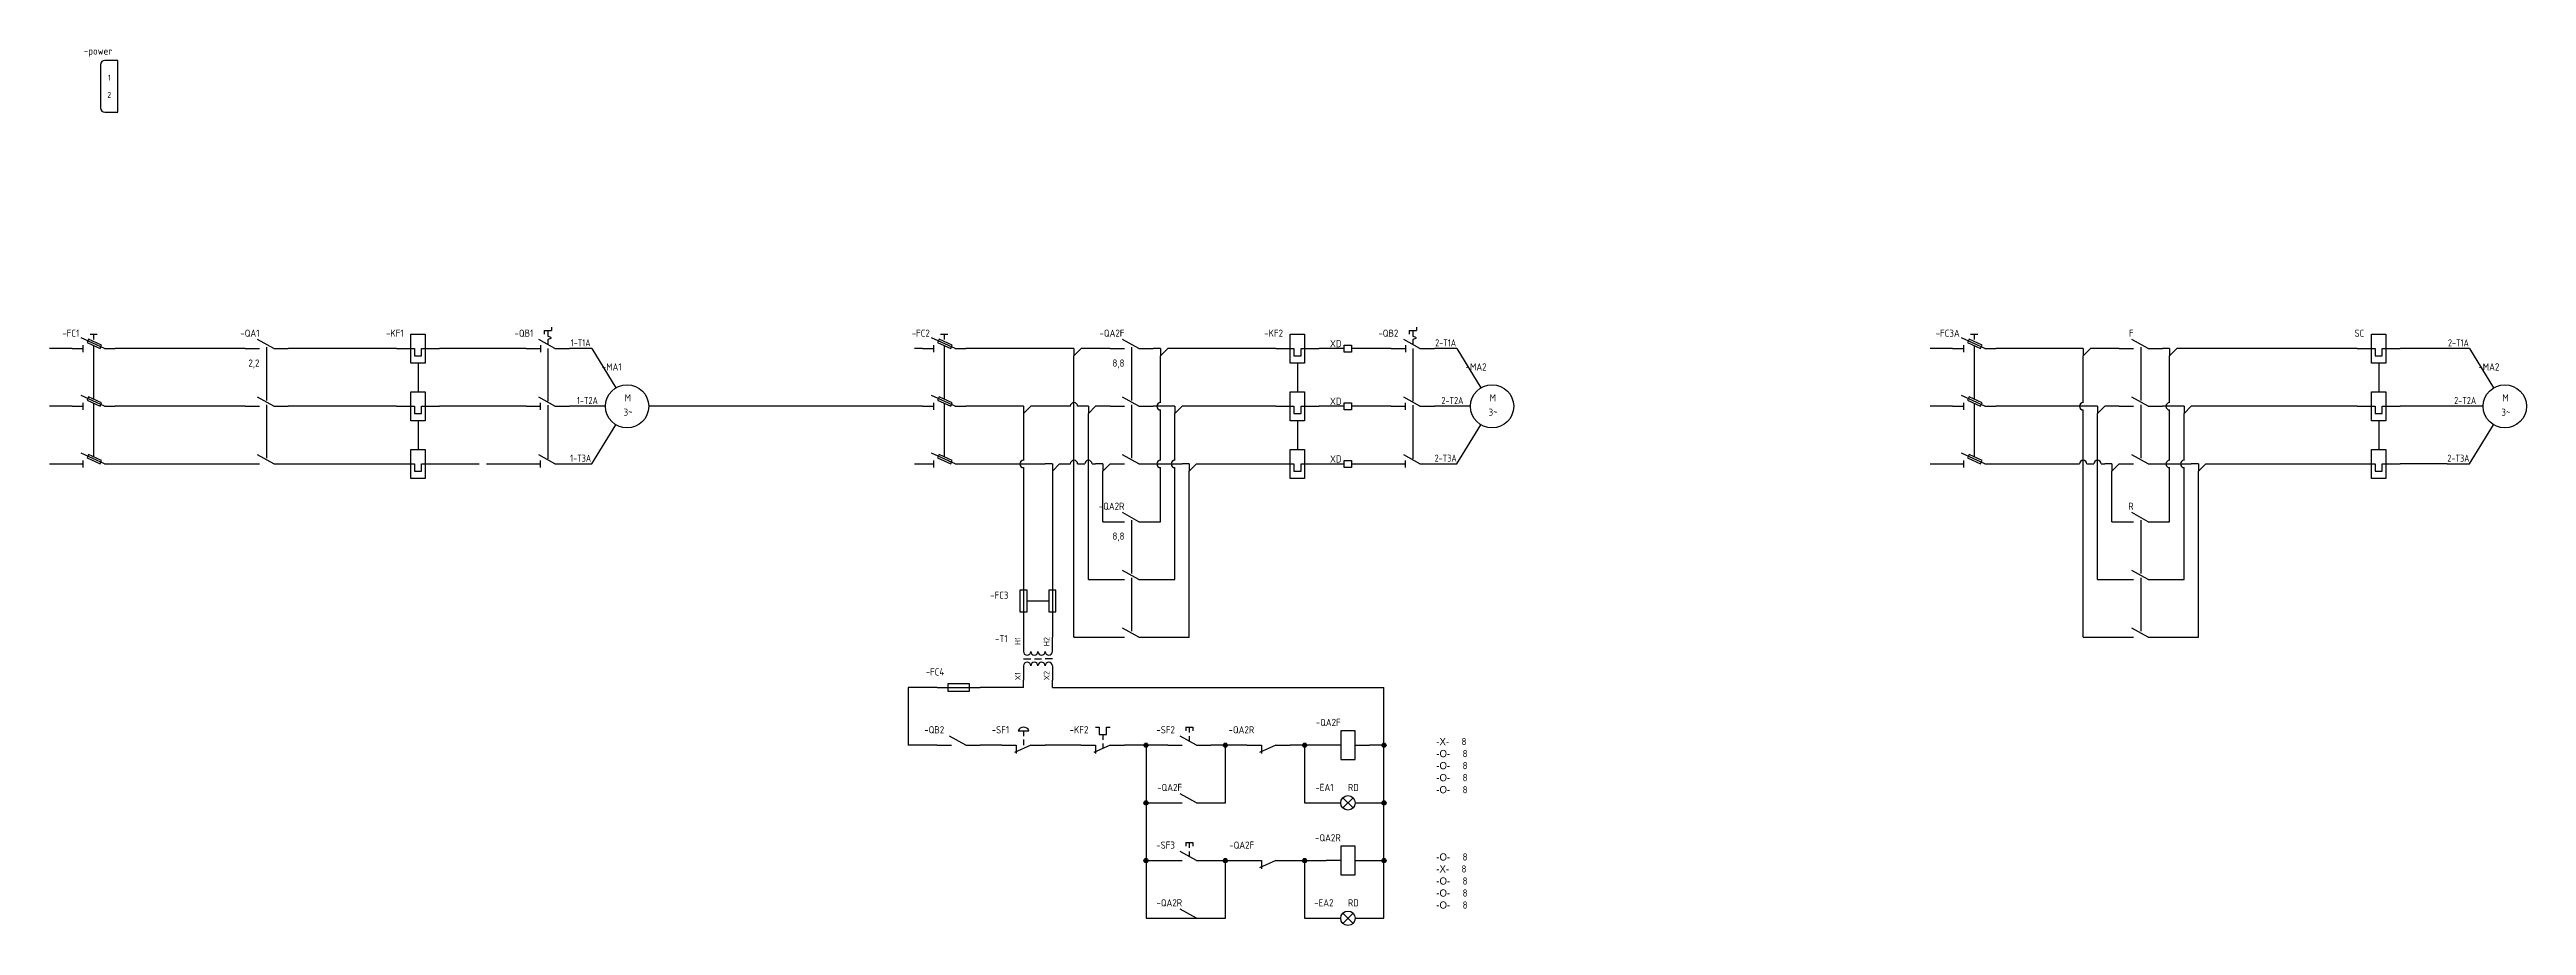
# Model space of a CAD drawing. Header units: millimetres. Extents: x 79 to 3480, y -400 to 3329.
# Drawn here: x 79 to 1798, y -400 to 207 of the extents above.
import ezdxf
from ezdxf.enums import TextEntityAlignment as Align

# ---------------------------------------------------------------- set-up
doc = ezdxf.new("R2010")
doc.units = ezdxf.units.MM
doc.header["$MEASUREMENT"] = 0
for name, color, linetype in [('BLK_', 7, 'Continuous'), ('BRN_', 7, 'Continuous'), ('GRY_', 7, 'Continuous'), ('LINK', 9, 'Continuous'), ('MISC', 7, 'Continuous'), ('SYMS', 7, 'Continuous'), ('TAGS', 150, 'Continuous'), ('TERMS', 123, 'Continuous'), ('WIREFIXED', 7, 'Continuous'), ('XREF', 7, 'Continuous'), ('XREFCHILD', 134, 'Continuous'), ('YEL_14_THHN', 2, 'Continuous')]:
    doc.layers.add(name, color=color, linetype=linetype)
doc.styles.add('WD_IEC', font='ISOCP2.shx', dxfattribs={"width": 0.9, "height": 4})

msp = doc.modelspace()

# ---------------------------------------------------------------- texts
at = {"layer": 'XREF', "char_height": 5, "attachment_point": 1, "style": 'WD_IEC'}
for s, insert in [('\\W1.00;{\\Fmonotxt.shx|c0;\\H0.67x;  }{\\Facaderef.shx|c0;-X-} {\\Fmonotxt.shx|c0;\\H0.67x; } 8\\P{\\Fmonotxt.shx|c0;\\H0.67x;  }{\\Facaderef.shx|c0;-O-} {\\Fmonotxt.shx|c0;\\H0.67x; } 8\\P{\\Fmonotxt.shx|c0;\\H0.67x;  }{\\Facaderef.shx|c0;-O-} {\\Fmonotxt.shx|c0;\\H0.67x; } 8\\P{\\Fmonotxt.shx|c0;\\H0.67x;  }{\\Facaderef.shx|c0;-O-} {\\Fmonotxt.shx|c0;\\H0.67x; } 8\\P{\\Fmonotxt.shx|c0;\\H0.67x;  }{\\Facaderef.shx|c0;-O-} {\\Fmonotxt.shx|c0;\\H0.67x; } 8', (1035.5, -270)), ('\\W1.00;{\\Fmonotxt.shx|c0;\\H0.67x;  }{\\Facaderef.shx|c0;-O-} {\\Fmonotxt.shx|c0;\\H0.67x; } 8\\P{\\Fmonotxt.shx|c0;\\H0.67x;  }{\\Facaderef.shx|c0;-X-} {\\Fmonotxt.shx|c0;\\H0.67x; } 8\\P{\\Fmonotxt.shx|c0;\\H0.67x;  }{\\Facaderef.shx|c0;-O-} {\\Fmonotxt.shx|c0;\\H0.67x; } 8\\P{\\Fmonotxt.shx|c0;\\H0.67x;  }{\\Facaderef.shx|c0;-O-} {\\Fmonotxt.shx|c0;\\H0.67x; } 8\\P{\\Fmonotxt.shx|c0;\\H0.67x;  }{\\Facaderef.shx|c0;-O-} {\\Fmonotxt.shx|c0;\\H0.67x; } 8', (1035.5, -350))]:
    msp.add_mtext(s, dxfattribs=dict(at, insert=insert))

# ---------------------------------------------------------------- blocks, each defined once
blk = doc.blocks.new('HCN1_14P_3B0')
at = {"layer": 'SYMS'}
for p, q in [((-12, 9), (-12, -21)), ((0, 12), (-9, 12)), ((0, -24), (0, 12)), ((-9, -24), (0, -24))]:
    blk.add_line(p, q, dxfattribs=at)
for centre, start, end in [((-9, 9), 90, 180), ((-9, -21), 180, 270)]:
    blk.add_arc(centre, 3, start, end, dxfattribs=at)
at = {"layer": 'SYMS', "style": 'WD_IEC'}
for tag, p in [('DESC1', (-4, 51)), ('DESC2', (-4, 44)), ('DESC3', (-4, 37)), ('INST', (-4, 30)), ('TAG1', (-4, 16)), ('LOC', (-4, 23))]:
    blk.add_attdef(tag, text='', height=5, dxfattribs=at).set_placement(p, align=Align.RIGHT)
for tag, p, height in [('XREF', (38, 14.8), 5), ('X4_TINY_DOT_DONT_REMOVE_01P', (-12, 0), 0.0032), ('X4_TINY_DOT_DONT_REMOVE_02P', (-12, -12), 0.0032)]:
    blk.add_attdef(tag, p, '', height=height, dxfattribs=at)
at = {"layer": 'SYMS', "linetype": 'Continuous', "style": 'WD_IEC', "width": 0.9, "flags": 8}
for tag, p in [('TERMDESC01P', (-16, 2)), ('TERMDESC02P', (-16, -10))]:
    blk.add_attdef(tag, text='', height=4, dxfattribs=at).set_placement(p, align=Align.RIGHT)
at = {"layer": 'SYMS', "style": 'WD_IEC'}
for tag, p in [('TERM01P', (-6, 0)), ('TERM02P', (-6, -12))]:
    blk.add_attdef(tag, text='', height=4, dxfattribs=at).set_placement(p, align=Align.MIDDLE_CENTER)
at = {"layer": 'SYMS', "style": 'WD_IEC', "flags": 1}
for tag, p, height in [('X4TERM01P', (-12, 0), 0.64), ('X4TERM02P', (-12, -12), 0.64), ('ASSYCODE', (-10, -5), 2), ('FAMILY', (-10, -8), 2), ('CATDESC', (-10, -11), 2), ('WDBLKNAM', (-5, -2), 0.64), ('GENDER', (-4.9, -0.9), 0.64), ('ACE_FLAG', (0, -6.7), 0.64), ('MFG', (10.5, -7), 3), ('CAT', (10.5, -12), 3), ('X8LINK', (-6, -28), 0.64)]:
    blk.add_attdef(tag, p, '', height=height, dxfattribs=at)
at = {"layer": 'SYMS', "linetype": 'Continuous', "style": 'WD_IEC', "width": 0.9, "flags": 8}
for tag, p in [('X4WIRE02P', (-16, -14)), ('X4WIRE01P', (-16, -2))]:
    blk.add_attdef(tag, text='', height=4, dxfattribs=at).set_placement(p, align=Align.TOP_RIGHT)
blk = doc.blocks.new('HMS21')
for p, q in [((-7.5, 0), (-2.5, 0)), ((2.5, 0), (-3.125, 3.125)), ((2.5, 0), (7.5, 0))]:
    blk.add_line(p, q)
at = {"style": 'WD_IEC'}
for tag, p in [('INST', (-2.5, 10.125)), ('LOC', (-2.5, 7.125)), ('TAG2', (-2.5, 4.125)), ('DESC1', (-2.5, -9.25)), ('DESC3', (-2.5, -15.25)), ('DESC2', (-2.5, -12.25))]:
    blk.add_attdef(tag, text='', height=2.5, dxfattribs=at).set_placement(p, align=Align.RIGHT)
for tag, p, height, flags in [('X4TERM01', (-7.5, 0), 0.32, 1), ('TERM01', (-7.5, 1), 2, 8), ('X2LINK', (0, 2), 0.32, 1), ('X8LINK', (0, 0.5), 0.32, 1), ('X1TERM02', (7.5, 0), 0.32, 1), ('CONTACT', (6.5, -2.25), 1, 1), ('FAMILY', (6.5, -3.75), 1, 1)]:
    blk.add_attdef(tag, p, '', height=height, dxfattribs=dict(at, flags=flags))
at = {"style": 'WD_IEC', "flags": 8}
for tag, height, p in [('TERM02', 2, (7.5, 1)), ('XREF', 2.5, (-2.5, -6.25))]:
    blk.add_attdef(tag, text='', height=height, dxfattribs=at).set_placement(p, align=Align.RIGHT)
blk = doc.blocks.new('HMO13')
blk.add_circle((0, 0), 7.5)
at = {"style": 'WD_IEC'}
for tag, p in [('INST', (-1.91, 19.4)), ('LOC', (-1.91, 15.9)), ('TAG1', (-1.91, 12.4))]:
    blk.add_attdef(tag, text='', height=2.5, dxfattribs=at).set_placement(p, align=Align.RIGHT)
for tag, p, height, flags in [('ASSYCODE', (7.73, 20.6), 1, 1), ('FAMILY', (7.73, 19.1), 1, 1), ('CATDESC', (7.73, 17.6), 1, 1), ('MFG', (7.9, 14.22), 1.5, 9), ('CAT', (7.9, 11.72), 1.5, 9), ('X4TERM02', (-7.5, 0), 0.32, 1), ('X0TERM01', (-3.9, 6.4), 0.32, 1), ('X2LINK', (0, 7.5), 0.32, 1), ('X1TERM04', (7.5, 0), 0.32, 1), ('TERM04', (7.5, 1), 2, 8), ('X0TERM03', (-3.9, -6.4), 0.32, 1), ('X8LINK', (0, -7.5), 0.32, 1)]:
    blk.add_attdef(tag, p, '', height=height, dxfattribs=dict(at, flags=flags))
at = {"style": 'WD_IEC', "flags": 8}
for tag, p in [('TERM01', (3.49, 8.04)), ('TERM02', (-7.86, 0.84)), ('TERM03', (4.31, -10.13))]:
    blk.add_attdef(tag, text='', height=2, dxfattribs=at).set_placement(p, align=Align.RIGHT)
at = {"lineweight": 15, "style": 'WD_IEC'}
for tag, p in [('XREF', (16.25, 12.88)), ('WDTAGALT', (16.14, -16.32))]:
    blk.add_attdef(tag, p, '', height=2.5, dxfattribs=at)
at = {"style": 'WD_IEC'}
for tag, p in [('DESC1', (16.25, 9.12)), ('DESC2', (16.25, 5.62)), ('DESC3', (16.25, 2.12)), ('RATING1', (16.25, -2.62)), ('RATING2', (16.25, -6.12)), ('RATING3', (16.25, -9.62)), ('RATING4', (16.3, -12.99))]:
    blk.add_attdef(tag, p, '', height=2.5, dxfattribs=at)
for tag, p in [('M', (0.24, 1.7)), ('3~', (0.34, -3.3))]:
    blk.add_attdef(tag, text='', height=2.5, dxfattribs=at).set_placement(p, align=Align.CENTER)
blk = doc.blocks.new('HDS11F')
for p, q in [((-7.5, 0), (-3.75, 0)), ((3.75, 0), (-4.38, 3.75)), ((-3.75, 1.25), (-3.75, -1.25)), ((-1.25, 5), (1.25, 5)), ((0, 5), (0, 3.11)), ((3.75, 0), (7.5, 0))]:
    blk.add_line(p, q)
blk.add_lwpolyline([(2.76, 1.19), (-1.77, 3.3), (-2.3, 2.17), (2.24, 0.06)], close=True)
at = {"style": 'WD_IEC'}
for tag, p in [('INST', (-5, 10.12)), ('LOC', (-5, 7.12)), ('TAG1', (-5, 4.12)), ('RATING1', (-5, -3.67)), ('DESC1', (-5, -9.67)), ('DESC3', (-5, -15.67)), ('DESC2', (-5, -12.67))]:
    blk.add_attdef(tag, text='', height=2.5, dxfattribs=at).set_placement(p, align=Align.RIGHT)
for tag, p, height, flags in [('MFG', (4.92, 12.12), 1.5, 9), ('CAT', (4.92, 9.62), 1.5, 9), ('X4TERM01', (-7.5, 0), 0.32, 1), ('TERM01', (-7.5, 1), 2, 8), ('X2LINK', (0, 2.43), 0.32, 1), ('X8LINK', (0, 1.04), 0.32, 1), ('X1TERM02', (7.5, 0), 0.32, 1), ('ASSYCODE', (12.25, -2.75), 1, 1), ('FAMILY', (12.25, -4.25), 1, 1), ('CATDESC', (12.25, -5.75), 1, 1)]:
    blk.add_attdef(tag, p, '', height=height, dxfattribs=dict(at, flags=flags))
at = {"style": 'WD_IEC', "flags": 8}
blk.add_attdef('TERM02', text='', height=2, dxfattribs=at).set_placement((7.5, 1), align=Align.RIGHT)
at = {"lineweight": 15, "style": 'WD_IEC'}
blk.add_attdef('XREF', text='', height=2.5, dxfattribs=at).set_placement((-5, -6.67), align=Align.RIGHT)
blk = doc.blocks.new('HDS21F')
for p, q in [((-7.5, 0), (-3.75, 0)), ((3.75, 0), (-4.38, 3.75)), ((-3.75, 1.25), (-3.75, -1.25)), ((3.75, 0), (7.5, 0))]:
    blk.add_line(p, q)
blk.add_lwpolyline([(2.76, 1.19), (-1.77, 3.3), (-2.3, 2.17), (2.24, 0.06)], close=True)
at = {"style": 'WD_IEC'}
for tag, p in [('INST', (-5, 10.12)), ('LOC', (-5, 7.12)), ('TAG2', (-5, 4.12)), ('RATING1', (-5, -7.5)), ('DESC3', (-5, -19.5)), ('DESC2', (-5, -16.5)), ('DESC1', (-5, -13.5))]:
    blk.add_attdef(tag, text='', height=2.5, dxfattribs=at).set_placement(p, align=Align.RIGHT)
for tag, p, height, flags in [('X4TERM01', (-7.5, 0), 0.32, 1), ('TERM01', (-7.5, 1), 2, 8), ('X2LINK', (0, 2.43), 0.32, 1), ('X8LINK', (0, 1.04), 0.32, 1), ('X1TERM02', (7.5, 0), 0.32, 1), ('CONTACT', (12.23, -3.03), 1, 1), ('FAMILY', (12.25, -4.25), 1, 1)]:
    blk.add_attdef(tag, p, '', height=height, dxfattribs=dict(at, flags=flags))
at = {"style": 'WD_IEC', "flags": 8}
blk.add_attdef('TERM02', text='', height=2, dxfattribs=at).set_placement((7.5, 1), align=Align.RIGHT)
at = {"lineweight": 15, "style": 'WD_IEC'}
blk.add_attdef('XREF', text='', height=2.5, dxfattribs=at).set_placement((-5, -10.5), align=Align.RIGHT)
blk = doc.blocks.new('HOL1')
for p, q in [((-7.5, 0), (-1.25, 0)), ((-1.25, 0), (-1.25, -2.5)), ((1.25, 0), (2.5, 0)), ((1.25, -2.5), (1.25, 0)), ((2.5, 0), (7.5, 0)), ((-1.25, -2.5), (1.25, -2.5))]:
    blk.add_line(p, q)
blk.add_lwpolyline([(-2.5, 5), (2.5, 5), (2.5, -5), (-2.5, -5)], close=True)
at = {"style": 'WD_IEC'}
for tag, p in [('INST', (-5, 11.12)), ('LOC', (-5, 7.62)), ('TAG1', (-5, 4.12)), ('DESC3', (-5, -18.29)), ('DESC2', (-5, -14.79)), ('DESC1', (-5, -11.29))]:
    blk.add_attdef(tag, text='', height=2.5, dxfattribs=at).set_placement(p, align=Align.RIGHT)
for tag, p, height, flags in [('X4TERM01', (-7.5, 0), 0.32, 1), ('TERM01', (-7.5, 1), 2, 8), ('X2LINK', (0, 5), 0.32, 1), ('X1TERM02', (7.5, 0), 0.32, 1), ('X8LINK', (0, -5), 0.32, 1), ('ASSYCODE', (2.5, -7.5), 1, 1), ('FAMILY', (2.5, -9), 1, 1), ('MFG', (2.42, -15.4), 1.5, 9), ('CAT', (2.42, -17.9), 1.5, 9), ('CATDESC', (2.5, -10.5), 1, 1)]:
    blk.add_attdef(tag, p, '', height=height, dxfattribs=dict(at, flags=flags))
at = {"style": 'WD_IEC', "flags": 8}
blk.add_attdef('TERM02', text='', height=2, dxfattribs=at).set_placement((7.5, 1), align=Align.RIGHT)
at = {"lineweight": 15, "style": 'WD_IEC'}
for tag, p in [('RATING1', (-5, -3.79)), ('XREF', (-5, -7.54))]:
    blk.add_attdef(tag, text='', height=2.5, dxfattribs=at).set_placement(p, align=Align.RIGHT)
blk = doc.blocks.new('HOL2')
for p, q in [((-7.5, 0), (-1.25, 0)), ((-1.25, 0), (-1.25, -2.5)), ((1.25, 0), (2.5, 0)), ((1.25, -2.5), (1.25, 0)), ((2.5, 0), (7.5, 0)), ((-1.25, -2.5), (1.25, -2.5))]:
    blk.add_line(p, q)
blk.add_lwpolyline([(-2.5, 5), (2.5, 5), (2.5, -5), (-2.5, -5)], close=True)
at = {"style": 'WD_IEC'}
for tag, p in [('INST', (-5, 11.125)), ('LOC', (-5, 7.625)), ('TAG2', (-5, 4.125)), ('DESC1', (-5, -16.25)), ('DESC3', (-5, -23.25)), ('DESC2', (-5, -19.75))]:
    blk.add_attdef(tag, text='', height=2.5, dxfattribs=at).set_placement(p, align=Align.RIGHT)
for tag, p, height, flags in [('X4TERM01', (-7.5, 0), 0.32, 1), ('TERM01', (-7.5, 1), 2, 8), ('X2LINK', (0, 5), 0.32, 1), ('X1TERM02', (7.5, 0), 0.32, 1), ('X8LINK', (0, -5), 0.32, 1), ('FAMILY', (2.5, -9), 1, 1)]:
    blk.add_attdef(tag, p, '', height=height, dxfattribs=dict(at, flags=flags))
at = {"style": 'WD_IEC', "flags": 8}
blk.add_attdef('TERM02', text='', height=2, dxfattribs=at).set_placement((7.5, 1), align=Align.RIGHT)
at = {"lineweight": 15, "style": 'WD_IEC'}
for tag, p in [('RATING1', (-5, -8.75)), ('XREF', (-5, -12.5))]:
    blk.add_attdef(tag, text='', height=2.5, dxfattribs=at).set_placement(p, align=Align.RIGHT)
blk = doc.blocks.new('HDS11')
for p, q in [((-7.5, 0), (-2.5, 0)), ((2.5, 0), (-3.12, 3.12)), ((-2.5, 1.25), (-2.5, -1.25)), ((-1.25, 6.25), (1.25, 6.25)), ((-1.25, 6.25), (-1.25, 5)), ((0, 6.25), (0, 4.38)), ((1.25, 3.75), (0, 4.38)), ((0, 3.12), (1.25, 3.75)), ((0, 3.12), (0, 1.39)), ((1.25, 7.5), (1.25, 6.25)), ((2.5, 0), (7.5, 0))]:
    blk.add_line(p, q)
at = {"style": 'WD_IEC'}
for tag, p in [('INST', (-5, 10.12)), ('LOC', (-5, 7.12)), ('TAG1', (-5, 4.12)), ('RATING1', (-5, -4.03)), ('DESC1', (-5, -10.03)), ('DESC3', (-5, -16.03)), ('DESC2', (-5, -13.03))]:
    blk.add_attdef(tag, text='', height=2.5, dxfattribs=at).set_placement(p, align=Align.RIGHT)
for tag, p, height, flags in [('MFG', (4.92, 12.12), 1.5, 9), ('CAT', (4.92, 9.62), 1.5, 9), ('X4TERM01', (-7.5, 0), 0.32, 1), ('TERM01', (-7.5, 1), 2, 8), ('X8LINK', (0, 0), 0.32, 1), ('X1TERM02', (7.5, 0), 0.32, 1), ('ASSYCODE', (12.25, -2.75), 1, 1), ('FAMILY', (12.25, -4.25), 1, 1), ('CATDESC', (12.25, -5.75), 1, 1), ('CONTACT', (12.5, -7.5), 1, 1), ('COMMON', (13.75, -8.75), 1, 1)]:
    blk.add_attdef(tag, p, '', height=height, dxfattribs=dict(at, flags=flags))
at = {"style": 'WD_IEC', "flags": 8}
blk.add_attdef('TERM02', text='', height=2, dxfattribs=at).set_placement((7.5, 1), align=Align.RIGHT)
at = {"lineweight": 15, "style": 'WD_IEC'}
blk.add_attdef('XREF', text='', height=2.5, dxfattribs=at).set_placement((-5, -7.03), align=Align.RIGHT)
blk = doc.blocks.new('HDS21')
for p, q in [((-7.5, 0), (-2.5, 0)), ((-7.5, 0), (-3.75, 0)), ((2.5, 0), (-3.12, 3.12)), ((-2.5, -1.25), (-2.5, 1.25)), ((2.5, 0), (7.5, 0))]:
    blk.add_line(p, q)
at = {"style": 'WD_IEC'}
for tag, p in [('INST', (-5, 10.12)), ('LOC', (-5, 7.12)), ('TAG2', (-5, 4.12)), ('RATING1', (-4.95, -4.54)), ('DESC1', (-4.95, -10.54)), ('DESC3', (-4.95, -16.54)), ('DESC2', (-4.95, -13.54))]:
    blk.add_attdef(tag, text='', height=2.5, dxfattribs=at).set_placement(p, align=Align.RIGHT)
for tag, p, height, flags in [('X4TERM01', (-7.5, 0), 0.32, 1), ('TERM01', (-7.5, 1), 2, 8), ('X2LINK', (0, 1.75), 0.32, 1), ('X8LINK', (0, 0.38), 0.32, 1), ('X1TERM02', (7.5, 0), 0.32, 1), ('FAMILY', (11, -5.5), 1, 1), ('CONTACT', (11.25, -2.5), 1, 1)]:
    blk.add_attdef(tag, p, '', height=height, dxfattribs=dict(at, flags=flags))
at = {"style": 'WD_IEC', "flags": 8}
for tag, height, p in [('TERM02', 2, (7.5, 1)), ('XREF', 2.5, (-4.95, -7.54))]:
    blk.add_attdef(tag, text='', height=height, dxfattribs=at).set_placement(p, align=Align.RIGHT)
blk = doc.blocks.new('WD_WNH')
at = {"linetype": 'Continuous', "style": 'WD_IEC', "width": 0.8}
blk.add_attdef('WIRENO', text='', height=2.5, dxfattribs=at).set_placement((0, 0.75), align=Align.CENTER)
at = {"style": 'WD_IEC', "flags": 1}
for tag, p in [('W08USER', (0, 0.375)), ('W04USER', (0, 0.875)), ('W05USER', (0, 0.75)), ('W09USER', (0, 0.25)), ('W03USER', (0, 1)), ('W06USER', (0, 0.625)), ('W07USER', (0, 0.5)), ('W02USER', (0, 1.125)), ('W01USER', (0, 1.25)), ('W10USER', (0, 0.125))]:
    blk.add_attdef(tag, text='', height=0.08, dxfattribs=at).set_placement(p, align=Align.CENTER)
blk = doc.blocks.new('HT0_184')
for p, q in [((0, 0), (-2.5, 0)), ((0, 0), (0, -2.5)), ((0, -2.5), (2.5, 0))]:
    blk.add_line(p, q)
at = {"style": 'WD_IEC', "flags": 1}
for tag, p in [('X4TERM01', (-2.5, 0)), ('X1TERM01', (2.5, 0)), ('X8TERM01', (0, -2.5)), ('WDWSEQ', (1.53, -1.26))]:
    blk.add_attdef(tag, p, '', height=0.4, dxfattribs=at)
blk = doc.blocks.new('WDDOT')
for radius in [0.72, 0.449, 0.223]:
    blk.add_circle((0, 0), radius)
blk = doc.blocks.new('VXF1')
at = {"layer": 'SYMS'}
for p, q in [((0, 0), (0, -5)), ((10, -5), (10, 0)), ((0, -7.5), (2.5, -7.5)), ((3.75, -7.5), (6.25, -7.5)), ((10, -7.5), (7.5, -7.5)), ((0, -10), (0, -15)), ((10, -10), (10, -15))]:
    blk.add_line(p, q, dxfattribs=at)
for centre, start, end in [((1.25, -5), 180, 0), ((3.75, -5), 180, 0), ((6.25, -5), 180, 0), ((8.75, -5), 180, 0), ((1.25, -10), 0, 180), ((3.75, -10), 0, 180), ((6.25, -10), 0, 180), ((8.75, -10), 0, 180)]:
    blk.add_arc(centre, 1.25, start, end, dxfattribs=at)
at = {"layer": 'SYMS', "style": 'WD_IEC'}
for tag, p in [('TAG1', (-5.5, -1.75)), ('INST', (-5.5, 5.25)), ('LOC', (-5.5, 1.75)), ('DESC2', (-5.5, -9.85)), ('DESC1', (-5.5, -6.35)), ('DESC3', (-5.5, -13.35))]:
    blk.add_attdef(tag, text='', height=2.5, dxfattribs=at).set_placement(p, align=Align.RIGHT)
at = {"layer": 'SYMS', "style": 'WD_IEC', "flags": 1}
for tag, p, height in [('X2TERM01', (0, 0), 0.32), ('X2TERM02', (10, 0), 0.32), ('MFG', (12.75, -1), 1.5), ('X2TERM05', (5, -5), 0.32), ('CAT', (12.75, -3.5), 1.5), ('X8TERM03', (0, -15), 0.32), ('X8TERM06', (5, -10), 0.32), ('X8TERM04', (10, -15), 0.32), ('ASSYCODE', (11, -11.5), 1), ('FAMILY', (11, -13), 1), ('CATDESC', (11, -14.5), 1)]:
    blk.add_attdef(tag, p, '', height=height, dxfattribs=at)
at = {"layer": 'SYMS', "style": 'WD_IEC'}
for tag, p in [('TERM01', (-1, 0)), ('TERM05', (4, 0)), ('TERM02', (9, 0))]:
    blk.add_attdef(tag, text='', height=2, rotation=90, dxfattribs=at).set_placement(p, align=Align.RIGHT)
for tag, p in [('TERM03', (-1, -15)), ('TERM06', (4, -15)), ('TERM04', (9, -15))]:
    blk.add_attdef(tag, p, '', height=2, rotation=90, dxfattribs=at)
at = {"layer": 'SYMS', "lineweight": 15, "style": 'WD_IEC'}
for tag, p in [('RATING1', (-5.5, -16.85)), ('RATING2', (-5.5, -20.35)), ('XREF', (-5.5, -23.85))]:
    blk.add_attdef(tag, text='', height=2.5, dxfattribs=at).set_placement(p, align=Align.RIGHT)
blk = doc.blocks.new('VFU1')
blk.add_line((0, 7.5), (0, -7.5))
blk.add_lwpolyline([(-1.25, 3.75), (-1.25, -3.75), (1.25, -3.75), (1.25, 3.75)], close=True)
at = {"style": 'WD_IEC'}
for tag, p in [('INST', (-5.25, 7.75)), ('TAG1', (-5.25, 0.75)), ('LOC', (-5.25, 4.25)), ('RATING1', (-5.25, -3.75)), ('XREF', (-5.25, -7.75)), ('DESC3', (-5.25, -18.6)), ('DESC2', (-5.25, -15.1)), ('DESC1', (-5.25, -11.6))]:
    blk.add_attdef(tag, text='', height=2.5, dxfattribs=at).set_placement(p, align=Align.RIGHT)
blk.add_attdef('TERM01', text='', height=2, rotation=90, dxfattribs=at).set_placement((-1, 7.5), align=Align.RIGHT)
blk.add_attdef('TERM02', (-1, -7.5), '', height=2, rotation=90, dxfattribs=at)
at = {"style": 'WD_IEC', "flags": 1}
for tag, p, height in [('X4LINK', (-1.25, 0), 0.32), ('X2TERM01', (0, 7.5), 0.32), ('X1LINK', (1.25, 0), 0.32), ('MFG', (2.75, 6.5), 1.5), ('CAT', (2.75, 4), 1.5), ('X8TERM02', (0, -7.5), 0.32), ('ASSYCODE', (2.25, -4), 1), ('FAMILY', (2.25, -5.5), 1), ('CATDESC', (2.25, -7), 1)]:
    blk.add_attdef(tag, p, '', height=height, dxfattribs=at)
blk = doc.blocks.new('VFU2')
blk.add_line((0, 7.5), (0, -7.5))
blk.add_lwpolyline([(-1.25, 3.75), (-1.25, -3.75), (1.25, -3.75), (1.25, 3.75)], close=True)
at = {"style": 'WD_IEC'}
for tag, p in [('INST', (-5.25, 7.75)), ('TAG2', (-5.25, 0.75)), ('LOC', (-5.25, 4.25)), ('RATING1', (-5.25, -3.75)), ('XREF', (-5.25, -7.75)), ('DESC3', (-5.25, -18.6)), ('DESC2', (-5.25, -15.1)), ('DESC1', (-5.25, -11.6))]:
    blk.add_attdef(tag, text='', height=2.5, dxfattribs=at).set_placement(p, align=Align.RIGHT)
blk.add_attdef('TERM01', text='', height=2, rotation=90, dxfattribs=at).set_placement((-1, 7.5), align=Align.RIGHT)
blk.add_attdef('TERM02', (-1, -7.5), '', height=2, rotation=90, dxfattribs=at)
at = {"style": 'WD_IEC', "flags": 1}
for tag, p, height in [('X4LINK', (-1.25, 0), 0.32), ('X2TERM01', (0, 7.5), 0.32), ('X1LINK', (1.25, 0), 0.32), ('MFG', (2.75, 6.5), 1.5), ('CAT', (2.75, 4), 1.5), ('X8TERM02', (0, -7.5), 0.32), ('ASSYCODE', (2.25, -4), 1), ('FAMILY', (2.25, -5.5), 1), ('CATDESC', (2.25, -7), 1)]:
    blk.add_attdef(tag, p, '', height=height, dxfattribs=at)
blk = doc.blocks.new('HFU1')
blk.add_line((-7.5, 0), (7.5, 0))
blk.add_lwpolyline([(-3.75, -1.25), (3.75, -1.25), (3.75, 1.25), (-3.75, 1.25)], close=True)
at = {"style": 'WD_IEC'}
for tag, p in [('INST', (-5, 11.12)), ('LOC', (-5, 7.62)), ('TAG1', (-5, 4.12)), ('RATING1', (-5, -3.71)), ('DESC3', (-5, -18.21)), ('DESC2', (-5, -14.71)), ('DESC1', (-5, -11.21))]:
    blk.add_attdef(tag, text='', height=2.5, dxfattribs=at).set_placement(p, align=Align.RIGHT)
for tag, p, height, flags in [('MFG', (4.92, 12.12), 1.5, 9), ('CAT', (4.92, 9.62), 1.5, 9), ('X4TERM01', (-7.5, 0), 0.32, 1), ('TERM01', (-7.5, 1), 2, 8), ('X2LINK', (0, 1.25), 0.32, 1), ('X1TERM02', (7.5, 0), 0.32, 1), ('X8LINK', (0, -1.25), 0.32, 1), ('ASSYCODE', (12.25, -2.75), 1, 1), ('FAMILY', (12.25, -4.25), 1, 1), ('CATDESC', (12.25, -5.75), 1, 1)]:
    blk.add_attdef(tag, p, '', height=height, dxfattribs=dict(at, flags=flags))
at = {"style": 'WD_IEC', "flags": 8}
blk.add_attdef('TERM02', text='', height=2, dxfattribs=at).set_placement((7.5, 1), align=Align.RIGHT)
at = {"lineweight": 15, "style": 'WD_IEC'}
blk.add_attdef('XREF', text='', height=2.5, dxfattribs=at).set_placement((-5, -7.46), align=Align.RIGHT)
blk = doc.blocks.new('HDS21IT')
for p, q in [((-7.5, 0), (-2.5, 0)), ((2.5, 0), (-3.12, 3.12)), ((2.5, 0), (7.5, 0))]:
    blk.add_line(p, q)
at = {"style": 'WD_IEC'}
for tag, p in [('INST', (-5, 10.12)), ('LOC', (-5, 7.12)), ('TAG2', (-5, 4.12)), ('DESC1', (-5, -9.25)), ('DESC3', (-5, -15.25)), ('DESC2', (-5, -12.25))]:
    blk.add_attdef(tag, text='', height=2.5, dxfattribs=at).set_placement(p, align=Align.RIGHT)
for tag, p, height, flags in [('X4TERM01', (-7.5, 0), 0.32, 1), ('TERM01', (-7.5, 1), 2, 8), ('X2LINK', (0, 2.31), 0.32, 1), ('X8LINK', (0, 0.94), 0.32, 1), ('X1TERM02', (7.5, 0), 0.32, 1), ('FAMILY', (11, -5.5), 1, 1), ('CONTACT', (11.25, -2.5), 1, 1)]:
    blk.add_attdef(tag, p, '', height=height, dxfattribs=dict(at, flags=flags))
at = {"style": 'WD_IEC', "flags": 8}
for tag, height, p in [('TERM02', 2, (7.5, 1)), ('XREF', 2.5, (-5, -6.25))]:
    blk.add_attdef(tag, text='', height=height, dxfattribs=at).set_placement(p, align=Align.RIGHT)
blk = doc.blocks.new('HPB12M')
for p, q in [((-7.5, 0), (-2.5, 0)), ((2.5, 0), (-3.12, -2.5)), ((-2.5, 0), (-2.5, -2.87)), ((-1.88, 5), (1.88, 5)), ((0, 5), (0, 3.12)), ((0, 1.94), (0, 0)), ((2.5, 0), (7.5, 0))]:
    blk.add_line(p, q)
blk.add_arc((0, 4.22), 2.03, 22.61986, 157.38014)
at = {"style": 'WD_IEC'}
for tag, p in [('INST', (-5, 10.12)), ('LOC', (-5, 7.12)), ('TAG1', (-5, 4.12)), ('DESC1', (-5, -10.5)), ('DESC3', (-5, -16.5)), ('DESC2', (-5, -13.5))]:
    blk.add_attdef(tag, text='', height=2.5, dxfattribs=at).set_placement(p, align=Align.RIGHT)
for tag, p, height, flags in [('MFG', (4.92, 12.12), 1.5, 9), ('CAT', (4.92, 9.62), 1.5, 9), ('X4TERM01', (-7.5, 0), 0.32, 1), ('TERM01', (-7.5, 1), 2, 8), ('X1TERM02', (7.5, 0), 0.32, 1), ('X8LINK', (0, -1.74), 0.32, 1), ('ASSYCODE', (3.5, -2.75), 1, 1), ('FAMILY', (3.5, -4.25), 1, 1), ('CATDESC', (3.5, -5.75), 1, 1), ('CONTACT', (3.5, -7.5), 1, 1), ('COMMON', (4.75, -8.75), 1, 1)]:
    blk.add_attdef(tag, p, '', height=height, dxfattribs=dict(at, flags=flags))
at = {"style": 'WD_IEC', "flags": 8}
blk.add_attdef('TERM02', text='', height=2, dxfattribs=at).set_placement((7.5, 1), align=Align.RIGHT)
at = {"lineweight": 15, "style": 'WD_IEC'}
blk.add_attdef('XREF', text='', height=2.5, dxfattribs=at).set_placement((-5, -7.5), align=Align.RIGHT)
blk = doc.blocks.new('HMS1')
for p, q in [((-2.5, 0), (-7.5, 0)), ((2.5, 0), (7.5, 0))]:
    blk.add_line(p, q)
blk.add_lwpolyline([(-2.5, -5), (2.5, -5), (2.5, 5), (-2.5, 5)], close=True)
at = {"style": 'WD_IEC'}
for tag, p in [('TAG1', (-2.5, 6.62)), ('INST', (-2.5, 13.62)), ('LOC', (-2.5, 10.12)), ('DESC1', (-2.5, -10)), ('DESC3', (-2.5, -17)), ('DESC2', (-2.5, -13.5))]:
    blk.add_attdef(tag, text='', height=2.5, dxfattribs=at).set_placement(p, align=Align.RIGHT)
for tag, p, height, flags in [('MFG', (4.92, 12.12), 1.5, 9), ('CAT', (4.92, 9.62), 1.5, 9), ('X4TERM01', (-7.5, 0), 0.32, 1), ('TERM01', (-7.5, 1), 2, 8), ('X2LINK', (0, 5), 0.32, 1), ('X1TERM02', (7.5, 0), 0.32, 1), ('X8LINK', (0, -5), 0.32, 1), ('ASSYCODE', (3.5, -1.5), 1, 1), ('FAMILY', (3.5, -3), 1, 1), ('CATDESC', (3.5, -4.5), 1, 1)]:
    blk.add_attdef(tag, p, '', height=height, dxfattribs=dict(at, flags=flags))
at = {"style": 'WD_IEC', "flags": 8}
blk.add_attdef('TERM02', text='', height=2, dxfattribs=at).set_placement((7.5, 1), align=Align.RIGHT)
at = {"lineweight": 15, "style": 'WD_IEC'}
for tag, p in [('NO', (26.25, 0)), ('NC', (26.25, -4))]:
    blk.add_attdef(tag, text='', height=2.5, dxfattribs=at).set_placement(p, align=Align.RIGHT)
for tag, p in [('XREFNO', (27.75, 0)), ('XREFNC', (27.75, -4))]:
    blk.add_attdef(tag, p, '', height=2.5, dxfattribs=at)
blk = doc.blocks.new('HOL22')
for p, q in [((-7.5, 0), (-2.5, 0)), ((2.5, 0), (-3.12, -2.5)), ((-2.5, 6.25), (-1.25, 6.25)), ((-2.5, 0), (-2.5, -2.87)), ((-1.25, 6.25), (-1.25, 3.75)), ((-1.25, 3.75), (1.25, 3.75)), ((0, 3.75), (0, 1.88)), ((0, 0.63), (0, -1.11)), ((1.25, 3.75), (1.25, 6.25)), ((1.25, 6.25), (2.5, 6.25)), ((2.5, 0), (7.5, 0))]:
    blk.add_line(p, q)
at = {"style": 'WD_IEC'}
for tag, p in [('INST', (-5, 10.13)), ('LOC', (-5, 7.13)), ('TAG2', (-5, 4.13)), ('DESC1', (-5, -10.5)), ('DESC3', (-5, -16.5)), ('DESC2', (-5, -13.5))]:
    blk.add_attdef(tag, text='', height=2.5, dxfattribs=at).set_placement(p, align=Align.RIGHT)
for tag, p, height, flags in [('X4TERM01', (-7.5, 0), 0.32, 1), ('TERM01', (-7.5, 1), 2, 8), ('X2LINK', (0, 6.75), 0.32, 1), ('X1TERM02', (7.5, 0), 0.32, 1), ('X8LINK', (0, -2.11), 0.32, 1), ('FAMILY', (11, -5.5), 1, 1), ('CONTACT', (11.25, -2.5), 1, 1), ('COMMON', (12.5, -3.75), 1, 1)]:
    blk.add_attdef(tag, p, '', height=height, dxfattribs=dict(at, flags=flags))
at = {"style": 'WD_IEC', "flags": 8}
blk.add_attdef('TERM02', text='', height=2, dxfattribs=at).set_placement((7.5, 1), align=Align.RIGHT)
at = {"lineweight": 15, "style": 'WD_IEC'}
blk.add_attdef('XREF', text='', height=2.5, dxfattribs=at).set_placement((-5, -7.5), align=Align.RIGHT)
blk = doc.blocks.new('HPB11')
for p, q in [((-7.5, 0), (-2.5, 0)), ((2.5, 0), (-3.12, 3.12)), ((-1.25, 6.25), (1.25, 6.25)), ((-1.25, 6.25), (-1.25, 5)), ((0, 6.25), (0, 4.38)), ((0, 3.12), (0, 1.39)), ((1.25, 6.25), (1.25, 5)), ((2.5, 0), (7.5, 0))]:
    blk.add_line(p, q)
at = {"style": 'WD_IEC'}
for tag, p in [('INST', (-5, 10.12)), ('LOC', (-5, 7.12)), ('TAG1', (-5, 4.12)), ('DESC1', (-5, -10.5)), ('DESC3', (-5, -16.5)), ('DESC2', (-5, -13.5))]:
    blk.add_attdef(tag, text='', height=2.5, dxfattribs=at).set_placement(p, align=Align.RIGHT)
for tag, p, height, flags in [('MFG', (4.92, 12.12), 1.5, 9), ('CAT', (4.92, 9.62), 1.5, 9), ('X4TERM01', (-7.5, 0), 0.32, 1), ('TERM01', (-7.5, 1), 2, 8), ('X8LINK', (0, 0), 0.32, 1), ('X1TERM02', (7.5, 0), 0.32, 1), ('ASSYCODE', (3.5, -2.75), 1, 1), ('FAMILY', (3.5, -4.25), 1, 1), ('CATDESC', (3.5, -5.75), 1, 1), ('CONTACT', (3.5, -7.5), 1, 1), ('COMMON', (4.75, -8.75), 1, 1)]:
    blk.add_attdef(tag, p, '', height=height, dxfattribs=dict(at, flags=flags))
at = {"style": 'WD_IEC', "flags": 8}
blk.add_attdef('TERM02', text='', height=2, dxfattribs=at).set_placement((7.5, 1), align=Align.RIGHT)
at = {"lineweight": 15, "style": 'WD_IEC'}
blk.add_attdef('XREF', text='', height=2.5, dxfattribs=at).set_placement((-5, -7.5), align=Align.RIGHT)
blk = doc.blocks.new('HLT1R')
for p, q in [((-7.5, 0), (-2.5, 0)), ((1.77, -1.77), (-1.77, 1.77)), ((1.77, 1.77), (-1.77, -1.77)), ((2.5, 0), (7.5, 0))]:
    blk.add_line(p, q)
blk.add_circle((0, 0), 2.5)
at = {"style": 'WD_IEC'}
for tag, p in [('INST', (-5, 11.12)), ('LOC', (-5, 7.62)), ('TAG1', (-5, 4.12)), ('DESC1', (-5, -10)), ('DESC3', (-5, -17)), ('DESC2', (-5, -13.5))]:
    blk.add_attdef(tag, text='', height=2.5, dxfattribs=at).set_placement(p, align=Align.RIGHT)
for tag, p, height, flags in [('MFG', (4.92, 12.12), 1.5, 9), ('CAT', (4.92, 9.62), 1.5, 9), ('X4TERM01', (-7.5, 0), 0.32, 1), ('TERM01', (-7.5, 1), 2, 8), ('X2LINK', (0, 2.5), 0.32, 1), ('X1TERM02', (7.5, 0), 0.32, 1), ('X8LINK', (0, -2.5), 0.32, 1), ('ASSYCODE', (8.5, -4), 1, 1), ('FAMILY', (8.5, -5.5), 1, 1), ('CATDESC', (8.5, -7), 1, 1)]:
    blk.add_attdef(tag, p, '', height=height, dxfattribs=dict(at, flags=flags))
at = {"style": 'WD_IEC', "flags": 8}
blk.add_attdef('TERM02', text='', height=2, dxfattribs=at).set_placement((7.5, 1), align=Align.RIGHT)
at = {"lineweight": 15, "style": 'WD_IEC'}
blk.add_attdef('COLOR', (0, 4.12), '', height=2.5, dxfattribs=at)
for tag, p in [('XREF', (-5, -6.25)), ('WDTAGALT', (-5, -20))]:
    blk.add_attdef(tag, text='', height=2.5, dxfattribs=at).set_placement(p, align=Align.RIGHT)
blk = doc.blocks.new('HMS22')
for p, q in [((-7.5, 0), (-2.5, 0)), ((2.5, 0), (-3.12, -2.5)), ((-2.5, 0), (-2.5, -2.87)), ((2.5, 0), (7.5, 0))]:
    blk.add_line(p, q)
at = {"style": 'WD_IEC'}
for tag, p in [('INST', (-5, 10.12)), ('LOC', (-5, 7.12)), ('TAG2', (-5, 4.12)), ('DESC1', (-5, -10.5)), ('DESC3', (-5, -16.5)), ('DESC2', (-5, -13.5))]:
    blk.add_attdef(tag, text='', height=2.5, dxfattribs=at).set_placement(p, align=Align.RIGHT)
for tag, p, height, flags in [('X4TERM01', (-7.5, 0), 0.32, 1), ('TERM01', (-7.5, 1), 2, 8), ('X2LINK', (0, -0.21), 0.32, 1), ('X1TERM02', (7.5, 0), 0.32, 1), ('X8LINK', (0, -2.26), 0.32, 1), ('FAMILY', (11, -5.5), 1, 1), ('CONTACT', (11.25, -2.5), 1, 1)]:
    blk.add_attdef(tag, p, '', height=height, dxfattribs=dict(at, flags=flags))
at = {"style": 'WD_IEC', "flags": 8}
blk.add_attdef('TERM02', text='', height=2, dxfattribs=at).set_placement((7.5, 1), align=Align.RIGHT)
at = {"lineweight": 15, "style": 'WD_IEC'}
blk.add_attdef('XREF', text='', height=2.5, dxfattribs=at).set_placement((-5, -7.5), align=Align.RIGHT)
blk = doc.blocks.new('HT0001')
for p, q in [((-1.25, -1.25), (-1.25, 1.25)), ((-1.25, 1.25), (1.25, 1.25)), ((1.25, 1.25), (1.25, -1.25)), ((1.25, -1.25), (-1.25, -1.25))]:
    blk.add_line(p, q)
at = {"style": 'WD_IEC'}
for tag, p in [('INST', (-2.25, 6.5)), ('LOC', (-2.25, 3.5)), ('DESC2', (-2.25, -9.25)), ('DESC1', (-2.25, -6.25)), ('DESC3', (-2.25, -12.25))]:
    blk.add_attdef(tag, text='', height=2.5, dxfattribs=at).set_placement(p, align=Align.RIGHT)
at = {"style": 'WD_IEC', "flags": 1}
for tag, p, height in [('ASSYCODE', (2.75, 10.75), 1), ('CATDESC', (2.75, 9.25), 1), ('MFG', (2.75, 7.25), 1.5), ('X4PIN01', (-1.25, 1), 0.25), ('X4TERM01', (-1.25, 0), 0.25), ('X4TERMDESC01', (-1.25, 0.5), 0.4), ('STRIPSEQ', (0, 0), 0.025), ('X2PIN01', (0, 2.25), 0.25), ('X2TERM01', (0, 1.25), 0.25), ('X8PIN01', (0, -0.25), 0.25), ('X2TERMDESC01', (0, 1.75), 0.4), ('X1PIN01', (1.25, 1), 0.25), ('X1TERM01', (1.25, 0), 0.25), ('X1TERMDESC01', (1.25, 0.5), 0.4), ('CAT', (2.75, 4.75), 1.5), ('LINKTERM', (0, -0.04), 0.025), ('X8TERM01', (0, -1.25), 0.25), ('X8TERMDESC01', (0, -0.75), 0.4)]:
    blk.add_attdef(tag, p, '', height=height, dxfattribs=at)
at = {"style": 'WD_IEC', "flags": 8}
for tag, height, p in [('TAGSTRIP', 2.5, (-2.25, 0.5)), ('TERM01', 2, (-2.25, -3.25))]:
    blk.add_attdef(tag, text='', height=height, dxfattribs=at).set_placement(p, align=Align.RIGHT)

# ---------------------------------------------------------------- linework, layer by layer
at = {"layer": 'BLK_'}
for p, q in [((410, -40), (382.5, -40)), ((465, -40), (440, -40)), ((1010, -40), (982.5, -40)), ((1065, -40), (1040, -40)), ((1767.5, -40), (1742.5, -40))]:
    msp.add_line(p, q, dxfattribs=at)
at = {"layer": 'BRN_'}
for p, q in [((410, 0), (382.5, 0)), ((455.6, 0), (440, 0)), ((455.6, 0), (472.2, -27.2)), ((1010, 0), (982.5, 0)), ((1055.6, 0), (1040, 0)), ((1055.6, 0), (1072.2, -27.2)), ((1758.1, 0), (1742.5, 0)), ((1758.1, 0), (1774.7, -27.2))]:
    msp.add_line(p, q, dxfattribs=at)
at = {"layer": 'GRY_'}
for p, q in [((455.6, -80), (472.2, -52.8)), ((1055.6, -80), (1072.2, -52.8)), ((1758.1, -80), (1774.7, -52.8)), ((382.5, -80), (410, -80)), ((440, -80), (455.6, -80)), ((982.5, -80), (1010, -80)), ((1040, -80), (1055.6, -80)), ((1742.5, -80), (1758.1, -80))]:
    msp.add_line(p, q, dxfattribs=at)
at = {"layer": 'LINK'}
for points in [[(110, 2.1), (110, -35.1)], [(230, 1), (230, -36)], [(425, 0), (425, -36.5)], [(700, 2.1), (700, -35.1)], [(830, 1), (830, -36)], [(1025, 0), (1025, -36.5)], [(1414.4, 2.1), (1414.4, -35.1)], [(1530, 1), (1530, -36)], [(335, -10), (335, -30)], [(945, -10), (945, -30)], [(1695, -10), (1695, -30)], [(110, -37.9), (110, -75.1)], [(230, -39), (230, -76)], [(335, -50), (335, -70)], [(425, -39.2), (425, -76.5)], [(700, -37.9), (700, -75.1)], [(830, -39), (830, -76)], [(945, -50), (945, -70)], [(1025, -39.2), (1025, -76.5)], [(1414.4, -37.9), (1414.4, -75.1)], [(1530, -39), (1530, -76)], [(1695, -50), (1695, -70)], [(830, -119), (830, -156)], [(1530, -119), (1530, -156)], [(830, -159), (830, -196)], [(1530, -159), (1530, -196)], [(757.5, -175), (772.5, -175)]]:
    msp.add_lwpolyline(points, dxfattribs=at)
at = {"layer": 'YEL_14_THHN'}
for p, q in [((95, 0), (79.4, 0)), ((215, 0), (125, 0)), ((320, 0), (245, 0)), ((382.5, 0), (350, 0)), ((685, 0), (679.4, 0)), ((785, 0), (715, 0)), ((815, 0), (795, 0)), ((845, 0), (845, 0)), ((930, 0), (855, 0)), ((977.5, 0), (960, 0)), ((1399.4, 0), (1383.8, 0)), ((1485, 0), (1429.4, 0)), ((1515, 0), (1495, 0)), ((1545, 0), (1545, 0)), ((1680, 0), (1555, 0)), ((1742.5, 0), (1710, 0)), ((790, -200), (790, -5)), ((850, -37.5), (850, -5)), ((1490, -37.5), (1490, -5)), ((1550, -37.5), (1550, -5)), ((95, -40), (79.4, -40)), ((215, -40), (125, -40)), ((320, -40), (245, -40)), ((382.5, -40), (350, -40)), ((685, -40), (495, -40)), ((750, -40), (715, -40)), ((755, -45), (755, -77.5)), ((787.5, -40), (760, -40)), ((795, -40), (792.5, -40)), ((800, -160), (800, -45)), ((815, -40), (805, -40)), ((855, -40), (845, -40)), ((850, -77.5), (850, -42.5)), ((860, -77.5), (860, -45)), ((930, -40), (865, -40)), ((977.5, -40), (960, -40)), ((1399.4, -40), (1383.8, -40)), ((1495, -40), (1429.4, -40)), ((1490, -200), (1490, -42.5)), ((1500, -160), (1500, -45)), ((1515, -40), (1505, -40)), ((1555, -40), (1545, -40)), ((1550, -77.5), (1550, -42.5)), ((1560, -77.5), (1560, -45)), ((1680, -40), (1565, -40)), ((1742.5, -40), (1710, -40)), ((79.4, -80), (95, -80)), ((125, -80), (215, -80)), ((245, -80), (320, -80)), ((350, -80), (377.5, -80)), ((679.4, -80), (685, -80)), ((715, -80), (770, -80)), ((755, -82.5), (755, -160)), ((775, -85), (775, -160)), ((780, -80), (787.5, -80)), ((792.5, -80), (797.5, -80)), ((802.5, -80), (805, -80)), ((810, -120), (810, -85)), ((815, -80), (815, -80)), ((845, -80), (865, -80)), ((850, -120), (850, -82.5)), ((860, -160), (860, -82.5)), ((870, -200), (870, -85)), ((875, -80), (930, -80)), ((960, -80), (977.5, -80)), ((1383.8, -80), (1399.4, -80)), ((1429.4, -80), (1487.5, -80)), ((1492.5, -80), (1497.5, -80)), ((1502.5, -80), (1505, -80)), ((1510, -120), (1510, -85)), ((1515, -80), (1515, -80)), ((1545, -80), (1565, -80)), ((1550, -120), (1550, -82.5)), ((1560, -160), (1560, -82.5)), ((1570, -200), (1570, -85)), ((1575, -80), (1680, -80)), ((1742.5, -80), (1710, -80)), ((810, -120), (815, -120)), ((845, -120), (850, -120)), ((1510, -120), (1515, -120)), ((1545, -120), (1550, -120)), ((800, -160), (815, -160)), ((845, -160), (860, -160)), ((1500, -160), (1515, -160)), ((1545, -160), (1560, -160)), ((755, -190), (755, -200)), ((775, -190), (775, -200)), ((790, -200), (815, -200)), ((845, -200), (870, -200)), ((1490, -200), (1515, -200)), ((1545, -200), (1570, -200)), ((675, -235), (675, -275)), ((695, -235), (675, -235)), ((755, -235), (725, -235)), ((755, -235), (755, -230)), ((775, -235), (775, -230)), ((775, -235), (1005, -235)), ((1005, -395), (1005, -235)), ((695, -275), (675, -275)), ((740, -275), (725, -275)), ((795, -275), (770, -275)), ((855, -275), (825, -275)), ((840, -275), (840, -395)), ((910, -275), (885, -275)), ((895, -315), (895, -275)), ((965, -275), (940, -275)), ((950, -275), (950, -315)), ((1005, -275), (995, -275)), ((840, -315), (855, -315)), ((885, -315), (895, -315)), ((950, -315), (965, -315)), ((995, -315), (1005, -315)), ((840, -355), (855, -355)), ((885, -355), (910, -355)), ((895, -395), (895, -355)), ((940, -355), (965, -355)), ((950, -355), (950, -395)), ((995, -355), (1005, -355)), ((840, -395), (895, -395)), ((950, -395), (965, -395)), ((995, -395), (1005, -395))]:
    msp.add_line(p, q, dxfattribs=at)
for centre, start, end in [((790, -40), 0, 180), ((850, -40), 90, 270), ((1490, -40), 90, 270), ((1550, -40), 90, 270), ((755, -80), 90, 270), ((790, -80), 0, 180), ((800, -80), 0, 180), ((850, -80), 90, 270), ((860, -80), 90, 270), ((1490, -80), 0, 180), ((1500, -80), 0, 180), ((1550, -80), 90, 270), ((1560, -80), 90, 270)]:
    msp.add_arc(centre, 2.54, start, end, dxfattribs=at)

# ---------------------------------------------------------------- block references
at = {"layer": 'SYMS'}
ref = msp.add_blockref('HCN1_14P_3B0', (126.8, 187.9), dxfattribs=at)
ref.add_attrib('X4_TINY_DOT_DONT_REMOVE_01P', '.', (114.8, 187.9), dxfattribs={"layer": 'MISC', "height": 0.0032, "style": 'WD_IEC'})
ref.add_attrib('TERM01P', '1', dxfattribs={"layer": 'TERMS', "height": 4, "style": 'WD_IEC'}).set_placement((120.8, 187.9), align=Align.MIDDLE_CENTER)
ref.add_attrib('TAG1', '-power', dxfattribs={"layer": 'TAGS', "height": 5, "style": 'WD_IEC'}).set_placement((122.8, 203.9), align=Align.RIGHT)
ref.add_attrib('X4_TINY_DOT_DONT_REMOVE_02P', '.', (114.8, 175.9), dxfattribs={"layer": 'MISC', "height": 0.0032, "style": 'WD_IEC'})
ref.add_attrib('TERM02P', '2', dxfattribs={"layer": 'TERMS', "height": 4, "style": 'WD_IEC'}).set_placement((120.8, 175.9), align=Align.MIDDLE_CENTER)
ref = msp.add_blockref('HDS11F', (110, 0), dxfattribs=dict(at, xscale=2, yscale=2, zscale=2))
ref.add_attrib('TAG1', '-FC1', dxfattribs={"layer": 'TAGS', "height": 5, "style": 'WD_IEC'}).set_placement((100, 8.2), align=Align.RIGHT)
ref = msp.add_blockref('HMS21', (230, 0), dxfattribs=dict(at, xscale=2, yscale=2, zscale=2))
ref.add_attrib('XREF', '2,2', dxfattribs={"layer": 'XREFCHILD', "height": 5, "style": 'WD_IEC', "flags": 8}).set_placement((225, -12.5), align=Align.RIGHT)
ref.add_attrib('TAG2', '-QA1', dxfattribs={"layer": 'TAGS', "height": 5, "style": 'WD_IEC'}).set_placement((225, 8.2), align=Align.RIGHT)
ref = msp.add_blockref('HOL1', (335, 0), dxfattribs=dict(at, xscale=2, yscale=2, zscale=2))
ref.add_attrib('TAG1', '-KF1', dxfattribs={"layer": 'TAGS', "height": 5, "style": 'WD_IEC'}).set_placement((325, 8.2), align=Align.RIGHT)
ref = msp.add_blockref('HDS11', (425, 0), dxfattribs=dict(at, xscale=2, yscale=2, zscale=2))
ref.add_attrib('TAG1', '-QB1', dxfattribs={"layer": 'TAGS', "height": 5, "style": 'WD_IEC'}).set_placement((415, 8.2), align=Align.RIGHT)
ref = msp.add_blockref('HDS11F', (700, 0), dxfattribs=dict(at, xscale=2, yscale=2, zscale=2))
ref.add_attrib('TAG1', '-FC2', dxfattribs={"layer": 'TAGS', "height": 5, "style": 'WD_IEC'}).set_placement((690, 8.2), align=Align.RIGHT)
ref = msp.add_blockref('HMS21', (830, 0), dxfattribs=dict(at, xscale=2, yscale=2, zscale=2))
ref.add_attrib('XREF', '8,8', dxfattribs={"layer": 'XREFCHILD', "height": 5, "style": 'WD_IEC', "flags": 8}).set_placement((825, -12.5), align=Align.RIGHT)
ref.add_attrib('TAG2', '-QA2F', dxfattribs={"layer": 'TAGS', "height": 5, "style": 'WD_IEC'}).set_placement((825, 8.2), align=Align.RIGHT)
ref = msp.add_blockref('HOL1', (945, 0), dxfattribs=dict(at, xscale=2, yscale=2, zscale=2))
ref.add_attrib('TAG1', '-KF2', dxfattribs={"layer": 'TAGS', "height": 5, "style": 'WD_IEC'}).set_placement((935, 8.2), align=Align.RIGHT)
ref = msp.add_blockref('HT0001', (980, 0), dxfattribs=dict(at, xscale=2, yscale=2, zscale=2))
ref.add_attrib('TAGSTRIP', 'XD', dxfattribs={"layer": 'TAGS', "height": 5, "style": 'WD_IEC', "flags": 8}).set_placement((975.5, 1), align=Align.RIGHT)
ref = msp.add_blockref('HDS11', (1025, 0), dxfattribs=dict(at, xscale=2, yscale=2, zscale=2))
ref.add_attrib('TAG1', '-QB2', dxfattribs={"layer": 'TAGS', "height": 5, "style": 'WD_IEC'}).set_placement((1015, 8.2), align=Align.RIGHT)
ref = msp.add_blockref('HDS11F', (1414.4, 0), dxfattribs=dict(at, xscale=2, yscale=2, zscale=2))
ref.add_attrib('TAG1', '-FC3A', dxfattribs={"layer": 'TAGS', "height": 5, "style": 'WD_IEC'}).set_placement((1404.4, 8.2), align=Align.RIGHT)
ref = msp.add_blockref('HMS21', (1530, 0), dxfattribs=dict(at, xscale=2, yscale=2, zscale=2))
ref.add_attrib('TAG2', 'F', dxfattribs={"layer": 'TAGS', "height": 5, "style": 'WD_IEC'}).set_placement((1525, 8.2), align=Align.RIGHT)
ref = msp.add_blockref('HOL1', (1695, 0), dxfattribs=dict(at, xscale=2, yscale=2, zscale=2))
ref.add_attrib('TAG1', 'SC', dxfattribs={"layer": 'TAGS', "height": 5, "style": 'WD_IEC'}).set_placement((1685, 8.2), align=Align.RIGHT)
ref = msp.add_blockref('HMO13', (480, -40), dxfattribs=dict(at, xscale=2, yscale=2, zscale=2))
ref.add_attrib('M', 'M', dxfattribs={"layer": 'MISC', "height": 5, "style": 'WD_IEC'}).set_placement((480.5, -36.6), align=Align.CENTER)
ref.add_attrib('3~', '3~', dxfattribs={"layer": 'MISC', "height": 5, "style": 'WD_IEC'}).set_placement((480.7, -46.6), align=Align.CENTER)
ref.add_attrib('TAG1', '-MA1', dxfattribs={"layer": 'TAGS', "height": 5, "style": 'WD_IEC'}).set_placement((476.2, -15.2), align=Align.RIGHT)
ref = msp.add_blockref('HMO13', (1080, -40), dxfattribs=dict(at, xscale=2, yscale=2, zscale=2))
ref.add_attrib('M', 'M', dxfattribs={"layer": 'MISC', "height": 5, "style": 'WD_IEC'}).set_placement((1080.5, -36.6), align=Align.CENTER)
ref.add_attrib('3~', '3~', dxfattribs={"layer": 'MISC', "height": 5, "style": 'WD_IEC'}).set_placement((1080.7, -46.6), align=Align.CENTER)
ref.add_attrib('TAG1', '-MA2', dxfattribs={"layer": 'TAGS', "height": 5, "style": 'WD_IEC'}).set_placement((1076.2, -15.2), align=Align.RIGHT)
ref = msp.add_blockref('HMO13', (1782.5, -40), dxfattribs=dict(at, xscale=2, yscale=2, zscale=2))
ref.add_attrib('M', 'M', dxfattribs={"layer": 'MISC', "height": 5, "style": 'WD_IEC'}).set_placement((1783, -36.6), align=Align.CENTER)
ref.add_attrib('3~', '3~', dxfattribs={"layer": 'MISC', "height": 5, "style": 'WD_IEC'}).set_placement((1783.2, -46.6), align=Align.CENTER)
ref.add_attrib('TAG1', '-MA2', dxfattribs={"layer": 'TAGS', "height": 5, "style": 'WD_IEC'}).set_placement((1778.7, -15.2), align=Align.RIGHT)
at = {"layer": 'SYMS', "xscale": 2, "yscale": 2, "zscale": 2}
for name, p in [('HDS21F', (110, -40)), ('HMS21', (230, -40)), ('HOL2', (335, -40)), ('HDS21', (425, -40)), ('HDS21F', (700, -40)), ('HMS21', (830, -40)), ('HOL2', (945, -40)), ('HDS21', (1025, -40)), ('HDS21F', (1414.4, -40)), ('HMS21', (1530, -40)), ('HOL2', (1695, -40)), ('HDS21F', (110, -80)), ('HMS21', (230, -80)), ('HOL2', (335, -80)), ('HDS21', (425, -80)), ('HDS21F', (700, -80)), ('HMS21', (830, -80)), ('HOL2', (945, -80)), ('HDS21', (1025, -80)), ('HDS21F', (1414.4, -80)), ('HMS21', (1530, -80)), ('HOL2', (1695, -80)), ('HMS21', (830, -160)), ('HMS21', (1530, -160)), ('VFU2', (775, -175)), ('HMS21', (830, -200)), ('HMS21', (1530, -200)), ('WDDOT', (840, -275)), ('WDDOT', (895, -275)), ('WDDOT', (950, -275)), ('WDDOT', (1005, -275)), ('WDDOT', (840, -315)), ('WDDOT', (1005, -315)), ('WDDOT', (840, -355)), ('WDDOT', (895, -355)), ('WDDOT', (950, -355)), ('WDDOT', (1005, -355))]:
    msp.add_blockref(name, p, dxfattribs=at)
at = {"layer": 'SYMS'}
ref = msp.add_blockref('HT0001', (980, -40), dxfattribs=dict(at, xscale=2, yscale=2, zscale=2))
ref.add_attrib('TAGSTRIP', 'XD', dxfattribs={"layer": 'TAGS', "height": 5, "style": 'WD_IEC', "flags": 8}).set_placement((975.5, -39), align=Align.RIGHT)
ref = msp.add_blockref('HT0001', (980, -80), dxfattribs=dict(at, xscale=2, yscale=2, zscale=2))
ref.add_attrib('TAGSTRIP', 'XD', dxfattribs={"layer": 'TAGS', "height": 5, "style": 'WD_IEC', "flags": 8}).set_placement((975.5, -79), align=Align.RIGHT)
ref = msp.add_blockref('HMS21', (830, -120), dxfattribs=dict(at, xscale=2, yscale=2, zscale=2))
ref.add_attrib('XREF', '8,8', dxfattribs={"layer": 'XREFCHILD', "height": 5, "style": 'WD_IEC', "flags": 8}).set_placement((825, -132.5), align=Align.RIGHT)
ref.add_attrib('TAG2', '-QA2R', dxfattribs={"layer": 'TAGS', "height": 5, "style": 'WD_IEC'}).set_placement((825, -111.8), align=Align.RIGHT)
ref = msp.add_blockref('HMS21', (1530, -120), dxfattribs=dict(at, xscale=2, yscale=2, zscale=2))
ref.add_attrib('TAG2', 'R', dxfattribs={"layer": 'TAGS', "height": 5, "style": 'WD_IEC'}).set_placement((1525, -111.8), align=Align.RIGHT)
ref = msp.add_blockref('VFU1', (755, -175), dxfattribs=dict(at, xscale=2, yscale=2, zscale=2))
ref.add_attrib('TAG1', '-FC3', dxfattribs={"layer": 'TAGS', "height": 5, "style": 'WD_IEC'}).set_placement((744.5, -173.5), align=Align.RIGHT)
ref = msp.add_blockref('VXF1', (755, -200), dxfattribs=dict(at, xscale=2, yscale=2, zscale=2))
ref.add_attrib('TERM04', 'X2', (773, -230), dxfattribs={"layer": 'TERMS', "height": 4, "rotation": 90, "style": 'WD_IEC'})
ref.add_attrib('TERM03', 'X1', (753, -230), dxfattribs={"layer": 'TERMS', "height": 4, "rotation": 90, "style": 'WD_IEC'})
ref.add_attrib('TERM02', 'H2', dxfattribs={"layer": 'TERMS', "height": 4, "rotation": 90, "style": 'WD_IEC'}).set_placement((773, -200), align=Align.RIGHT)
ref.add_attrib('TERM01', 'H1', dxfattribs={"layer": 'TERMS', "height": 4, "rotation": 90, "style": 'WD_IEC'}).set_placement((753, -200), align=Align.RIGHT)
ref.add_attrib('TAG1', '-T1', dxfattribs={"layer": 'TAGS', "height": 5, "style": 'WD_IEC'}).set_placement((744, -203.5), align=Align.RIGHT)
ref = msp.add_blockref('HFU1', (710, -235), dxfattribs=dict(at, xscale=2, yscale=2, zscale=2))
ref.add_attrib('TAG1', '-FC4', dxfattribs={"layer": 'TAGS', "height": 5, "style": 'WD_IEC'}).set_placement((700, -226.7), align=Align.RIGHT)
ref = msp.add_blockref('HMS1', (980, -275), dxfattribs=dict(at, xscale=2, yscale=2, zscale=2))
ref.add_attrib('TAG1', '-QA2F', dxfattribs={"layer": 'TAGS', "height": 5, "style": 'WD_IEC'}).set_placement((975, -261.7), align=Align.RIGHT)
ref = msp.add_blockref('HDS21IT', (710, -275), dxfattribs=dict(at, xscale=2, yscale=2, zscale=2))
ref.add_attrib('TAG2', '-QB2', dxfattribs={"layer": 'TAGS', "height": 5, "style": 'WD_IEC'}).set_placement((700, -266.8), align=Align.RIGHT)
ref = msp.add_blockref('HPB12M', (755, -275), dxfattribs=dict(at, xscale=2, yscale=2, zscale=2))
ref.add_attrib('TAG1', '-SF1', dxfattribs={"layer": 'TAGS', "height": 5, "style": 'WD_IEC'}).set_placement((745, -266.8), align=Align.RIGHT)
ref = msp.add_blockref('HOL22', (810, -275), dxfattribs=dict(at, xscale=2, yscale=2, zscale=2))
ref.add_attrib('TAG2', '-KF2', dxfattribs={"layer": 'TAGS', "height": 5, "style": 'WD_IEC'}).set_placement((800, -266.8), align=Align.RIGHT)
ref = msp.add_blockref('HPB11', (870, -275), dxfattribs=dict(at, xscale=2, yscale=2, zscale=2))
ref.add_attrib('TAG1', '-SF2', dxfattribs={"layer": 'TAGS', "height": 5, "style": 'WD_IEC'}).set_placement((860, -266.8), align=Align.RIGHT)
ref = msp.add_blockref('HMS22', (925, -275), dxfattribs=dict(at, xscale=2, yscale=2, zscale=2))
ref.add_attrib('TAG2', '-QA2R', dxfattribs={"layer": 'TAGS', "height": 5, "style": 'WD_IEC'}).set_placement((915, -266.8), align=Align.RIGHT)
ref = msp.add_blockref('HMS21', (870, -315), dxfattribs=dict(at, xscale=2, yscale=2, zscale=2))
ref.add_attrib('TAG2', '-QA2F', dxfattribs={"layer": 'TAGS', "height": 5, "style": 'WD_IEC'}).set_placement((865, -306.8), align=Align.RIGHT)
ref = msp.add_blockref('HLT1R', (980, -315), dxfattribs=dict(at, xscale=2, yscale=2, zscale=2))
ref.add_attrib('COLOR', 'RD', (980, -306.8), dxfattribs={"layer": 'MISC', "lineweight": 15, "height": 5, "style": 'WD_IEC'})
ref.add_attrib('TAG1', '-EA1', dxfattribs={"layer": 'TAGS', "height": 5, "style": 'WD_IEC'}).set_placement((970, -306.8), align=Align.RIGHT)
ref = msp.add_blockref('HPB11', (870, -355), dxfattribs=dict(at, xscale=2, yscale=2, zscale=2))
ref.add_attrib('TAG1', '-SF3', dxfattribs={"layer": 'TAGS', "height": 5, "style": 'WD_IEC'}).set_placement((860, -346.8), align=Align.RIGHT)
ref = msp.add_blockref('HMS22', (925, -355), dxfattribs=dict(at, xscale=2, yscale=2, zscale=2))
ref.add_attrib('TAG2', '-QA2F', dxfattribs={"layer": 'TAGS', "height": 5, "style": 'WD_IEC'}).set_placement((915, -346.8), align=Align.RIGHT)
ref = msp.add_blockref('HMS1', (980, -355), dxfattribs=dict(at, xscale=2, yscale=2, zscale=2))
ref.add_attrib('TAG1', '-QA2R', dxfattribs={"layer": 'TAGS', "height": 5, "style": 'WD_IEC'}).set_placement((975, -341.7), align=Align.RIGHT)
ref = msp.add_blockref('HMS21', (870, -395), dxfattribs=dict(at, xscale=2, yscale=2, zscale=2))
ref.add_attrib('TAG2', '-QA2R', dxfattribs={"layer": 'TAGS', "height": 5, "style": 'WD_IEC'}).set_placement((865, -386.8), align=Align.RIGHT)
ref = msp.add_blockref('HLT1R', (980, -395), dxfattribs=dict(at, xscale=2, yscale=2, zscale=2))
ref.add_attrib('COLOR', 'RD', (980, -386.8), dxfattribs={"layer": 'MISC', "lineweight": 15, "height": 5, "style": 'WD_IEC'})
ref.add_attrib('TAG1', '-EA2', dxfattribs={"layer": 'TAGS', "height": 5, "style": 'WD_IEC'}).set_placement((970, -386.8), align=Align.RIGHT)
at = {"layer": 'WIREFIXED'}
ref = msp.add_blockref('WD_WNH', (447.8, 0), dxfattribs=dict(at, xscale=2, yscale=2, zscale=2))
ref.add_attrib('WIRENOF', '1-T1A', dxfattribs={"linetype": 'Continuous', "height": 5, "style": 'WD_IEC', "width": 0.8}).set_placement((447.8, 1.5), align=Align.CENTER)
ref = msp.add_blockref('WD_WNH', (1047.8, 0), dxfattribs=dict(at, xscale=2, yscale=2, zscale=2))
ref.add_attrib('WIRENOF', '2-T1A', dxfattribs={"linetype": 'Continuous', "height": 5, "style": 'WD_IEC', "width": 0.8}).set_placement((1047.8, 1.5), align=Align.CENTER)
ref = msp.add_blockref('WD_WNH', (1750.3, 0), dxfattribs=dict(at, xscale=2, yscale=2, zscale=2))
ref.add_attrib('WIRENOF', '2-T1A', dxfattribs={"linetype": 'Continuous', "height": 5, "style": 'WD_IEC', "width": 0.8}).set_placement((1750.3, 1.5), align=Align.CENTER)
ref = msp.add_blockref('WD_WNH', (452.5, -40), dxfattribs=dict(at, xscale=2, yscale=2, zscale=2))
ref.add_attrib('WIRENOF', '1-T2A', dxfattribs={"linetype": 'Continuous', "height": 5, "style": 'WD_IEC', "width": 0.8}).set_placement((452.5, -38.5), align=Align.CENTER)
ref = msp.add_blockref('WD_WNH', (1052.5, -40), dxfattribs=dict(at, xscale=2, yscale=2, zscale=2))
ref.add_attrib('WIRENOF', '2-T2A', dxfattribs={"linetype": 'Continuous', "height": 5, "style": 'WD_IEC', "width": 0.8}).set_placement((1052.5, -38.5), align=Align.CENTER)
ref = msp.add_blockref('WD_WNH', (1755, -40), dxfattribs=dict(at, xscale=2, yscale=2, zscale=2))
ref.add_attrib('WIRENOF', '2-T2A', dxfattribs={"linetype": 'Continuous', "height": 5, "style": 'WD_IEC', "width": 0.8}).set_placement((1755, -38.5), align=Align.CENTER)
ref = msp.add_blockref('WD_WNH', (447.8, -80), dxfattribs=dict(at, xscale=2, yscale=2, zscale=2))
ref.add_attrib('WIRENOF', '1-T3A', dxfattribs={"linetype": 'Continuous', "height": 5, "style": 'WD_IEC', "width": 0.8}).set_placement((447.8, -78.5), align=Align.CENTER)
ref = msp.add_blockref('WD_WNH', (1047.8, -80), dxfattribs=dict(at, xscale=2, yscale=2, zscale=2))
ref.add_attrib('WIRENOF', '2-T3A', dxfattribs={"linetype": 'Continuous', "height": 5, "style": 'WD_IEC', "width": 0.8}).set_placement((1047.8, -78.5), align=Align.CENTER)
ref = msp.add_blockref('WD_WNH', (1750.3, -80), dxfattribs=dict(at, xscale=2, yscale=2, zscale=2))
ref.add_attrib('WIRENOF', '2-T3A', dxfattribs={"linetype": 'Continuous', "height": 5, "style": 'WD_IEC', "width": 0.8}).set_placement((1750.3, -78.5), align=Align.CENTER)
at = {"layer": 'YEL_14_THHN', "xscale": 2, "yscale": 2, "zscale": 2}
for p in [(790, 0), (850, 0), (1490, 0), (1550, 0), (755, -40), (800, -40), (860, -40), (1500, -40), (1560, -40), (775, -80), (810, -80), (870, -80), (1510, -80), (1570, -80)]:
    msp.add_blockref('HT0_184', p, dxfattribs=at)

msp.set_redraw_order([(e.dxf.handle, doc.entitydb.next_handle()) for e in msp.query("TEXT MTEXT ATTDEF DIMENSION ARC_DIMENSION")])  # texts and dimensions are drawn at this point

doc.saveas('drawing.dxf')
